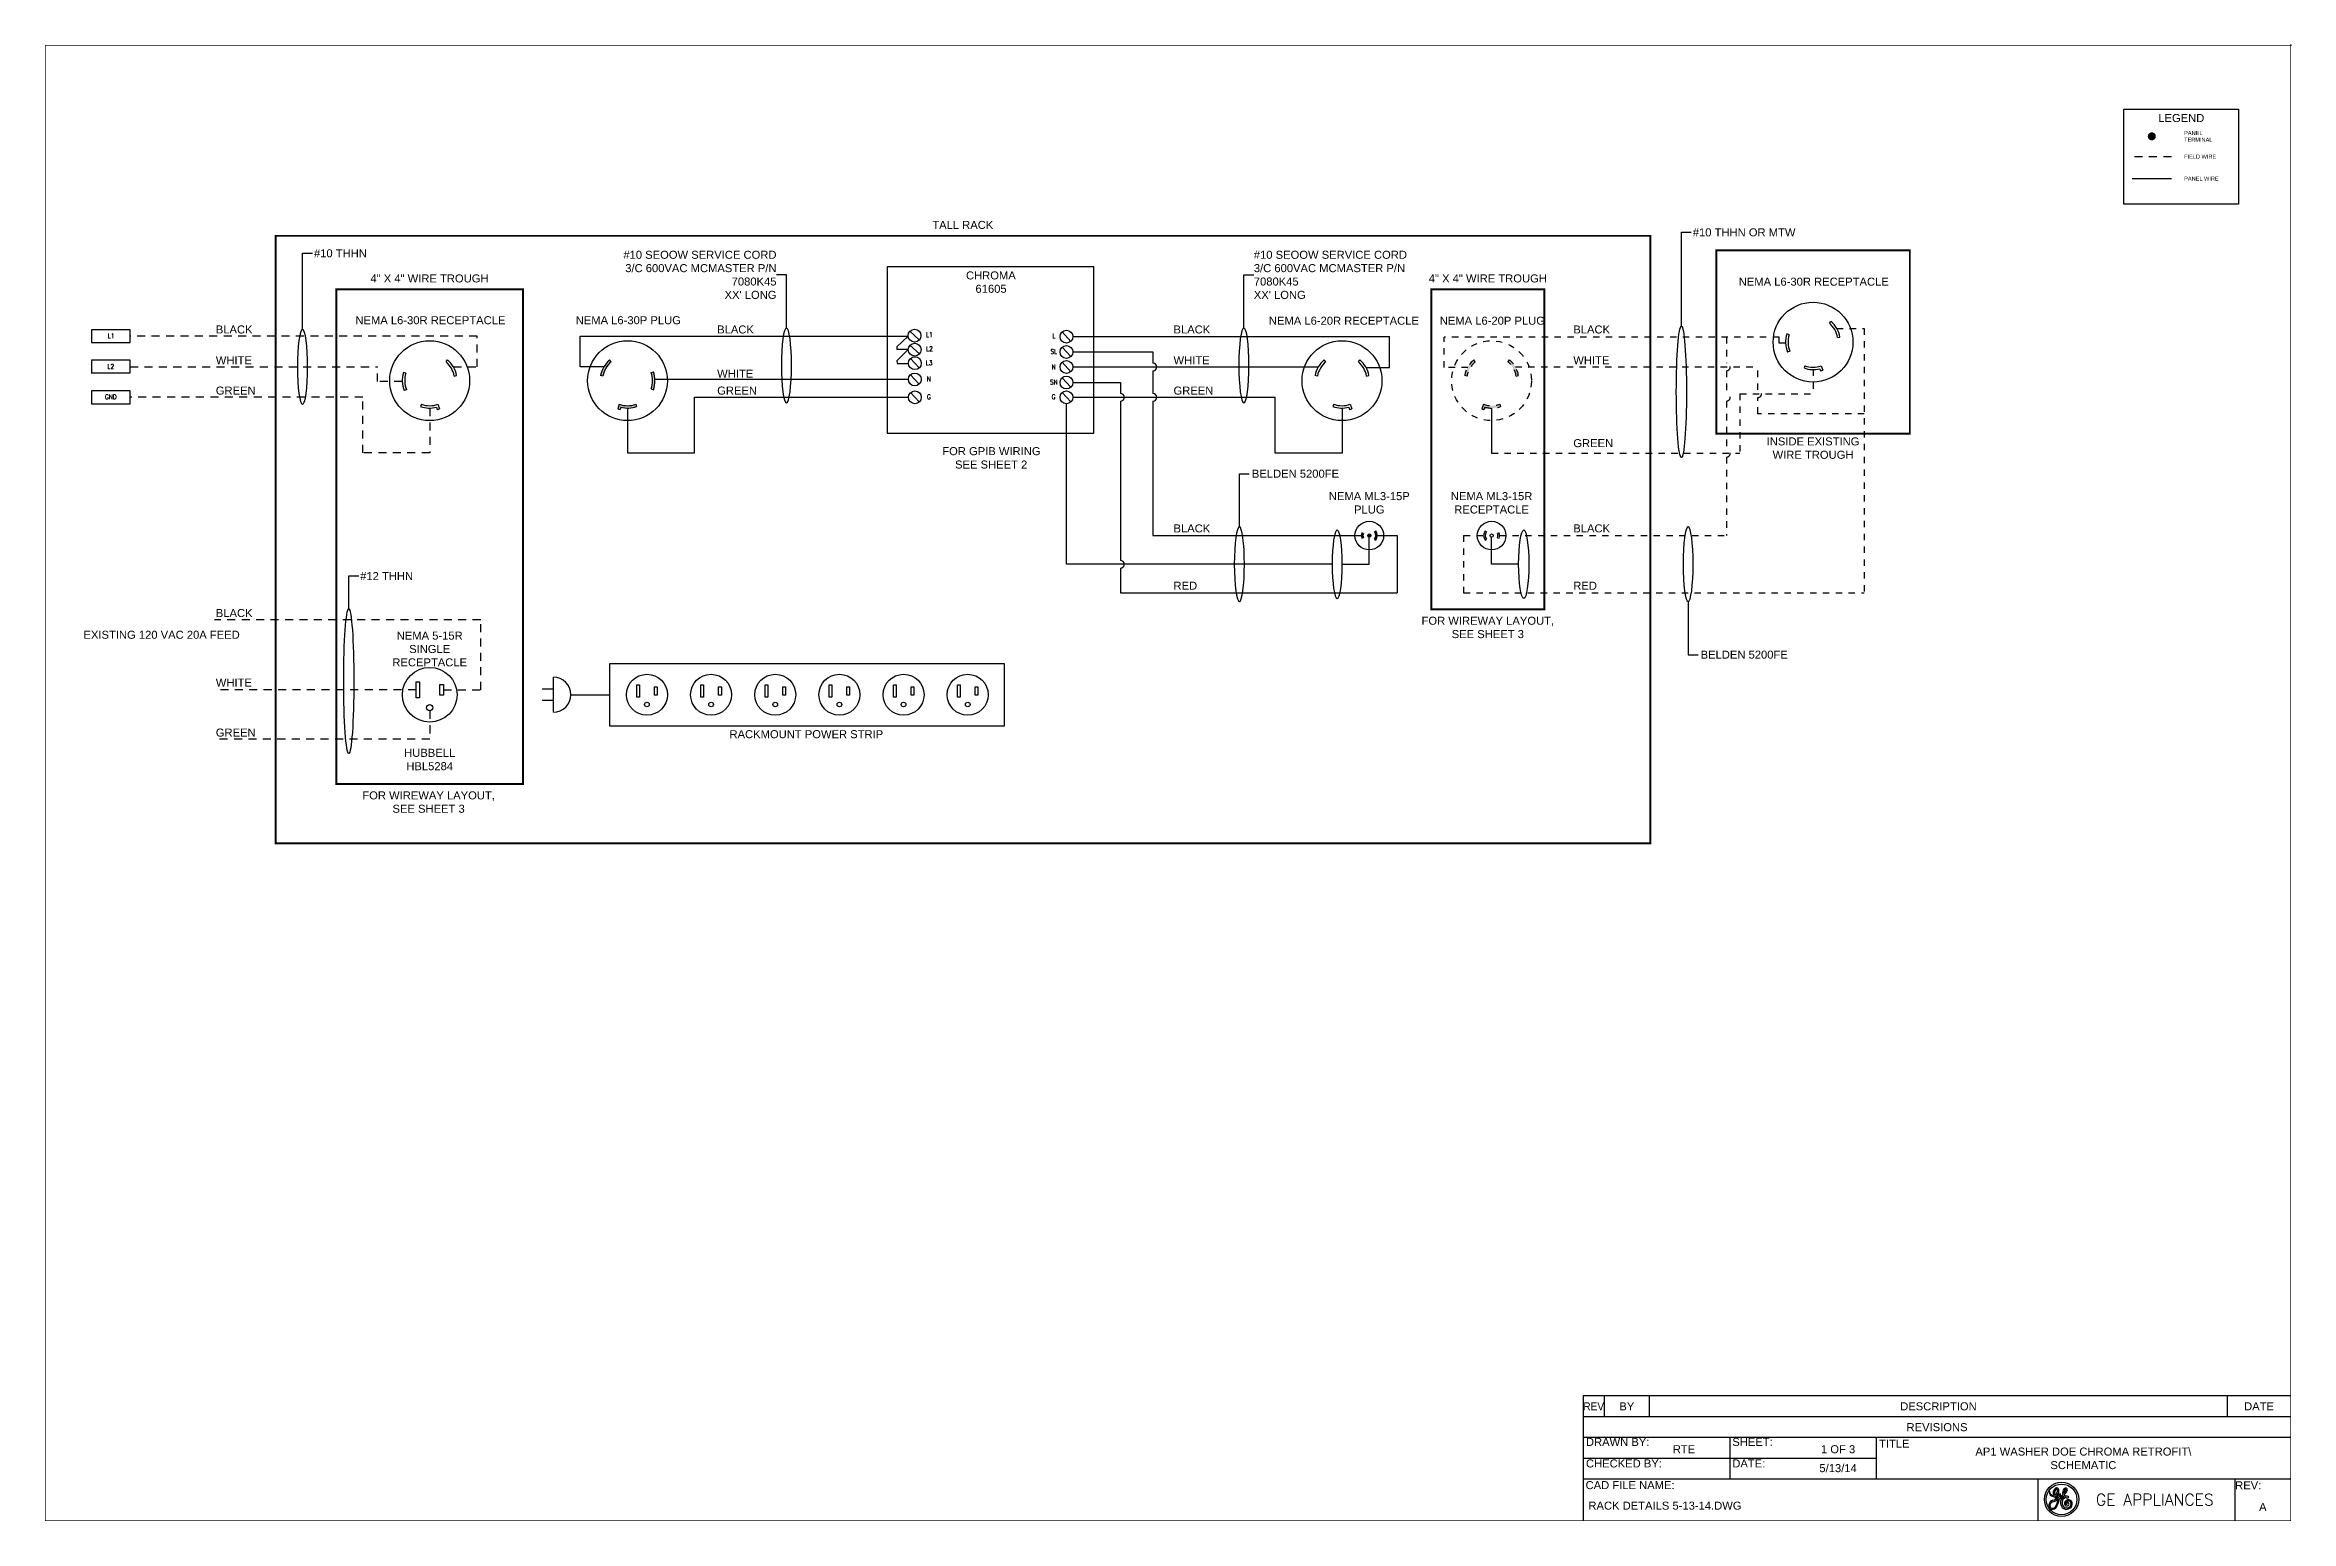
# Model space of a CAD drawing. Header units: inches. Extents: x 217 to 417, y 0 to 81.
# Drawn here: x 216.86 to 251.87, y -0.01 to 23 of the extents above; entities that cross this region are included whole.
import ezdxf
from ezdxf.enums import TextEntityAlignment as Align

# ---------------------------------------------------------------- set-up
doc = ezdxf.new("R2010")
doc.units = ezdxf.units.IN
doc.header["$LTSCALE"] = 0.1
doc.header["$PDSIZE"] = -1
doc.linetypes.add('HIDDEN', pattern=[0.375, 0.25, -0.125])
doc.linetypes.add('PHANTOM', pattern=[63.5, 31.75, -6.35, 6.35, -6.35, 6.35, -6.35])
for name, color, linetype in [('BORDER', 3, 'Continuous'), ('BORDER @ 1', 3, 'Continuous'), ('DIM', 1, 'Continuous'), ('ELECTRICAL DEVICES', 140, 'Continuous'), ('GROUND WIRE', 3, 'Continuous'), ('HOT WIRE', 255, 'Continuous'), ('NEUTRAL WIRE', 8, 'Continuous'), ('PANEL WIRE', 5, 'Continuous'), ('TXT', 4, 'Continuous'), ('TXT @ 1', 4, 'Continuous')]:
    doc.layers.add(name, color=color, linetype=linetype)
doc.styles.add('ARIAL', font='arial.ttf')
doc.styles.add('COMPLEX', font='COMPLEX')
doc.styles.add('Notes', font='arial.ttf', dxfattribs={"height": 0.125})
doc.styles.add('ROMANS', font='romans', dxfattribs={"height": 0.125})
doc.styles.add('SIMPLEX', font='SIMPLEX')
doc.styles.get("Standard").update_dxf_attribs({"font": 'arial.ttf'})

msp = doc.modelspace()

# ---------------------------------------------------------------- texts
at = {"layer": 'ELECTRICAL DEVICES', "width": 0.75}
for s, style, p in [('L1', 'SIMPLEX', (230.6449, 18.4878)), ('L2', 'SIMPLEX', (230.6466, 18.2689)), ('SL', 'SIMPLEX', (232.584, 18.2251)), ('L', 'SIMPLEX', (232.584, 18.4712)), ('L3', 'SIMPLEX', (230.6399, 18.0501)), ('N', 'ROMANS', (232.5806, 17.985)), ('N', 'ROMANS', (230.6348, 17.7981)), ('G', 'ROMANS', (230.6364, 17.5202)), ('SN', 'SIMPLEX', (232.584, 17.7488)), ('G', 'ROMANS', (232.5805, 17.5202))]:
    msp.add_text(s, height=0.075, dxfattribs=dict(at, style=style)).set_placement(p, align=Align.MIDDLE_CENTER)
at = {"layer": 'ELECTRICAL DEVICES', "char_height": 0.125, "attachment_point": 1}
for s, insert in [('{\\W8.432;   }CHROMA\\P{\\W9.4476;   }61605', (229.9875, 19.4747)), ('{\\W8.73106; }RACKMOUNT POWER STRIP', (227.1047, 12.3234))]:
    msp.add_mtext_dynamic_manual_height_columns(s, width=3.222199, gutter_width=12.5, heights=[0], dxfattribs=dict(at, insert=insert))
at = {"layer": 'TXT'}
for s, p in [('#10 THHN OR MTW', (242.5431, 20.0208)), ('#10 THHN', (221.0514, 19.6945)), ('BLACK', (219.5217, 18.507)), ('BLACK', (227.3366, 18.507)), ('BLACK', (234.4493, 18.507)), ('BLACK', (240.6806, 18.507)), ('WHITE', (219.5217, 18.0269)), ('WHITE', (227.3366, 17.8177)), ('WHITE', (234.4493, 18.0269)), ('WHITE', (240.6806, 18.0269)), ('GREEN', (219.5217, 17.5543)), ('GREEN', (227.3366, 17.5543)), ('GREEN', (234.4493, 17.5543)), ('GREEN', (240.6806, 16.7349)), ('BLACK', (234.4493, 15.4065)), ('BLACK', (240.6806, 15.4065)), ('#12 THHN', (221.7719, 14.6627)), ('RED', (234.4493, 14.5129)), ('RED', (240.6806, 14.5129)), ('BLACK', (219.5217, 14.0868)), ('WHITE', (219.5217, 13.0025)), ('GREEN', (219.5217, 12.2232))]:
    msp.add_text(s, height=0.125, dxfattribs=at).set_placement(p)
at = {"layer": 'TXT', "width": 0.75}
for s, style, p in [('L1', 'SIMPLEX', (217.8882, 18.4712)), ('L2', 'ROMANS', (217.8848, 17.9927)), ('GND', 'ROMANS', (217.8847, 17.5202))]:
    msp.add_text(s, height=0.075, dxfattribs=dict(at, style=style)).set_placement(p, align=Align.MIDDLE_CENTER)
at = {"layer": 'TXT', "style": 'ARIAL'}
for s, insert, char_height, attachment_point in [('LEGEND', (250.1572, 21.8643), 0.125, 5), ('PANEL\\PTERMINAL', (250.2014, 21.5797), 0.0625, 4), ('FIELD WIRE', (250.2014, 21.264), 0.0625, 4), ('PANEL WIRE', (250.2014, 20.9212), 0.0625, 4)]:
    msp.add_mtext_dynamic_manual_height_columns(s, width=1.760702, gutter_width=0.625, heights=[0], dxfattribs=dict(at, insert=insert, char_height=char_height, attachment_point=attachment_point))
at = {"layer": 'TXT', "char_height": 0.125}
for s, width, gutter_width, heights, insert, attachment_point in [('TALL RACK', 2.488426, 12.5, [0.1293], (231.1649, 20.198), 5), ("#10 SEOOW SERVICE CORD 3/C 600VAC MCMASTER P/N 7080K45\\PXX' LONG", 2.562971, 0.625, [0], (228.2611, 19.4204), 6), ("#10 SEOOW SERVICE CORD 3/C 600VAC MCMASTER P/N 7080K45\\PXX' LONG", 2.562971, 0.625, [0], (235.701, 19.4204), 4), ('4" X 4" WIRE TROUGH', 2.488426, 12.5, [0.1293], (222.8525, 19.3645), 5), ('4" X 4" WIRE TROUGH', 2.488426, 12.5, [0.1293], (239.3484, 19.3645), 5), ('{\\W1.77615; }NEMA L6-30R RECEPTACLE', 2.488426, 12.5, [0], (243.1732, 19.3772), 1), ('{\\W1.77615; }NEMA L6-30R RECEPTACLE', 2.488426, 12.5, [0], (221.6114, 18.7763), 1), ('{\\W8.99144; }NEMA L6-30P PLUG', 2.488426, 12.5, [0], (224.6952, 18.7763), 1), ('{\\W1.77615; }NEMA L6-20R RECEPTACLE', 2.488426, 12.5, [0.1293], (235.8498, 18.7686), 1), ('{\\W8.99144; }NEMA L6-20P PLUG', 2.488426, 12.5, [0], (238.1632, 18.7686), 1), ('INSIDE EXISTING \\PWIRE TROUGH', 2.488426, 12.5, [0.651], (244.4174, 16.7196), 5), ('{\\W5.0542;  }FOR GPIB WIRING\\P{\\W7.1095;  }SEE SHEET 2', 2.488426, 12.5, [0], (230.3544, 16.7352), 1), ('BELDEN 5200FE', 2.562971, 0.625, [0], (235.6704, 16.3205), 4), ('NEMA ML3-15P PLUG', 1.63381, 12.5, [0], (237.5012, 15.8665), 5), ('NEMA ML3-15R RECEPTACLE', 1.740988, 12.5, [0], (239.4074, 15.8665), 5), ('FOR WIREWAY LAYOUT, \\PSEE SHEET 3', 2.261793, 12.5, [0], (239.3484, 13.9243), 5), ('NEMA 5-15R\\P SINGLE  RECEPTACLE', 1.740988, 12.5, [0], (222.8556, 13.5878), 5), ('BELDEN 5200FE', 2.562971, 0.625, [0], (242.6652, 13.4999), 4), ('HUBBELL\\PHBL5284', 1.740988, 12.5, [0], (222.8556, 11.8653), 5), ('FOR WIREWAY LAYOUT, \\PSEE SHEET 3', 2.261793, 12.5, [0], (222.8387, 11.2019), 5)]:
    msp.add_mtext_dynamic_manual_height_columns(s, width=width, gutter_width=gutter_width, heights=heights, dxfattribs=dict(at, insert=insert, attachment_point=attachment_point))
at = {"layer": 'TXT', "insert": (217.4593, 13.8734), "char_height": 0.125, "width": 2.615296, "attachment_point": 1}
msp.add_mtext('EXISTING 120 VAC 20A FEED', dxfattribs=at)

# ---------------------------------------------------------------- blocks, each defined once
blk = doc.blocks.new('GE_Logo')
at = {"layer": 'BORDER', "linetype": 'Continuous'}
for p, q in [((-0.017, 0.078), (-0.017, 0.078)), ((-0.005, 0.023), (-0.005, 0.023)), ((0.045, 0.051), (0.045, 0.053)), ((0.045, 0.045), (0.045, 0.045)), ((0.07, 0.095), (0.07, 0.095)), ((0.072, 0.047), (0.072, 0.047)), ((0.075, 0.088), (0.076, 0.09)), ((0.095, 0.041), (0.095, 0.041)), ((0.018, -0.014), (0.018, -0.013)), ((0.026, -0.013), (0.028, -0.009))]:
    blk.add_line(p, q, dxfattribs=at)
for radius in [0.103, 0.0925]:
    blk.add_circle((0.055, 0.031), radius, dxfattribs=at)
for centre, radius, start, end in [((0.017, -0.008), 0.0384, 126.4152, 182.3457), ((-0.018, 0.078), 0.00167, 54.2025, 153.9175), ((0.01, 0.077), 0.0296, 175.8986, 258.1278), ((-0.018, 0.079), 0.00185, 161.4208, 173.7745), ((-0.018, 0.078), 0.00185, 359.104, 46.9518), ((-0.018, 0.078), 0.00185, 46.9831, 47.033), ((-0.018, 0.078), 0.00185, 47.1878, 47.1884), ((-0.002, 0.078), 0.0148, 180.1798, 203.6073), ((0.009, 0.08), 0.0259, 197.4375, 264.0005), ((0.005, -0.007), 0.0198, 155.2385, 210.7757), ((0.013, -0.007), 0.0277, 114.1868, 162.7157), ((0.011, -0.006), 0.0333, 105.0609, 119.8387), ((-0.077, 0.29), 0.284, 286.2392, 289.0368), ((-0.029, 0.153), 0.131, 284.142, 300.0403), ((0.041, 0.068), 0.037, 125.3229, 201.2541), ((0.006, 0.081), 0.0333, 267.4189, 277.3722), ((0.006, 0.081), 0.0333, 266.3006, 267.0263), ((0.006, 0.077), 0.0296, 266.1587, 266.2131), ((0.041, 0.068), 0.037, 212.3618, 223.8297), ((0.043, 0.067), 0.0315, 130.1066, 201.0408), ((0.001, 0.083), 0.0296, 294.1355, 12.6644), ((0.019, 0.048), 0.0074, 231.6407, 232.6664), ((0.022, 0.05), 0.0111, 229.7166, 282.5284), ((-0.003, 0.091), 0.0715, 284.7496, 303.0519), ((0.006, 0.081), 0.0333, 288.9288, 25.3672), ((0.006, 0.081), 0.0333, 288.9134, 288.9164), ((0.022, 0.051), 0.00555, 201.2966, 293.5599), ((-0.088, 0.054), 0.126, 327.5933, 349.4998), ((0.026, 0.085), 0.0148, 61.1952, 116.0543), ((0.025, 0.088), 0.0111, 120.4413, 121.1637), ((0.026, 0.087), 0.00555, 31.1144, 121.8942), ((0.009, 0.088), 0.0444, 290.0784, 295.3092), ((0.002, 0.095), 0.0592, 291.736, 306.2578), ((0.02, 0.069), 0.0222, 290.7068, 318.3232), ((-0.088, 0.057), 0.133, 330.2544, 350.7619), ((0.026, 0.089), 0.0111, 33.4012, 50.6769), ((0.051, 0.051), 0.0148, 110.7974, 168.6988), ((-0.007, 0.05), 0.0444, 346.8295, 356.057), ((-0.003, 0.091), 0.0715, 303.2358, 303.2439), ((-0.035, 0.156), 0.144, 303.069, 314.1387), ((0.046, 0.059), 0.00555, 91.1634, 99.1221), ((0.035, 0.064), 0.0148, 314.1921, 348.4615), ((-0.029, 0.153), 0.131, 304.621, 314.7998), ((-0.088, 0.057), 0.133, 355.0688, 357.5733), ((-0.088, 0.057), 0.133, 355.0516944634672, 355.0517472074151), ((0.046, 0.061), 0.0037, 5.0426, 83.4158), ((0.044, 0.061), 0.00555, 356.3808, 359.6419), ((0.089, 0.011), 0.0407, 116.0484, 258.2768), ((0.091, 0.011), 0.0333, 108.007, 237.0381), ((0.106, 0.069), 0.0444, 142.8794, 191.8193), ((0.019, 0.1), 0.0666, 314.7382, 315.8124), ((0.1, 0.076), 0.0407, 213.3633, 225.0117), ((0.101, 0.07), 0.0315, 144.8342, 184.97), ((0.032, 0.108), 0.0555, 312.958, 333.1931), ((0.079, 0.089), 0.0109, 348.8459, 142.6698), ((0.08, 0.09), 0.0111, 151.3852, 152.1303), ((0.028, 0.11), 0.0666, 310.8187, 334.7484), ((0.096, 0.076), 0.0296, 213.612, 239.7574), ((0.091, 0.007), 0.0185, 141.4117, 231.4184), ((0.079, 0.088), 0.0037, 69.0155, 139.3089), ((0.079, 0.088), 0.0037, 153.3316, 153.4021), ((0.097, 0.005), 0.0241, 43.0345, 148.1299), ((0.078, 0.088), 0.0037, 54.3726, 60.5273), ((0.091, 0.008), 0.0111, 144.2469, 228.9573), ((0.077, 0.087), 0.00555, 38.9364, 47.8233), ((0.075, 0.087), 0.0074, 327.7967, 28.5928), ((0.077, 0.087), 0.00555, 36.4082, 36.5638), ((0.085, 0.017), 0.0333, 73.1422, 96.4863), ((0.098, 0.083), 0.0444, 246.9175, 254.6902), ((0.096, 0.003), 0.0185, 56.3505, 139.1581), ((0.084, 0.006), 0.00555, 264.2476, 349.8059), ((0.089, 0.062), 0.0222, 263.6714, 265.1954), ((0.093, 0.006), 0.0074, 85.2231, 164.2466), ((0.086, 0.004), 0.0037, 5.7607, 96.9197), ((0.088, 0.062), 0.0222, 266.4066, 287.1828), ((0.068, 0.09), 0.0222, 339.106, 351.9371), ((0.071, 0.089), 0.0185, 336.9398, 337.8204), ((0.089, 0.003), 0.0111, 333.5132, 68.3887), ((0.094, 0.045), 0.00401, 282.7253, 84), ((0.09, 0.003), 0.0222, 319.626, 43.6888), ((0.084, 0.004), 0.0352, 324.0508, 26.3225), ((-0.003, -0.011), 0.0185, 176.7855, 265.6989), ((0, -0.006), 0.0167, 221.2499, 235.3206), ((0, 0), 0.0222, 245.2071, 297.1841), ((-0.003, 0.004), 0.0333, 267.8739, 328.4069), ((0.001, 0), 0.0222, 295.4989, 321.1148), ((0.001, 0), 0.0222, 322.8841, 323.0517), ((0.086, 0.009), 0.0296, 243.4439, 315.6294), ((0.087, 0.006), 0.0148, 241.0922, 327.2639), ((0.083, 0.014), 0.0426, 266.2008, 314.2321)]:
    blk.add_arc(centre, radius, start, end, dxfattribs=at)
at = {"layer": 'BORDER'}
blk.add_arc((0.078, 0.008), 0.037, 274.4657, 274.8052, dxfattribs=at)
at = {"layer": 'BORDER', "linetype": 'Continuous'}
blk.add_point((0.036, 0.032), dxfattribs=at)
blk = doc.blocks.new('D-BORDER')
at = {"layer": 'BORDER'}
for p, q in [((35, 1.946), (23.974, 1.946)), ((23.974, 1.946), (23.974, 1.297)), ((24.298, 1.946), (24.298, 1.621)), ((25.006, 1.621), (25.006, 1.946)), ((34.012, 1.621), (34.012, 1.946)), ((35, 1.621), (23.974, 1.621)), ((35, 1.297), (23.974, 1.297)), ((23.974, 1.297), (23.974, 0)), ((26.255, 1.297), (26.255, 0.649)), ((28.536, 1.297), (28.536, 0.649)), ((28.536, 0.973), (23.974, 0.973)), ((35, 0.649), (23.974, 0.649)), ((31.06, 0.649), (31.06, 0)), ((34.129, 0.649), (34.129, 0))]:
    blk.add_line(p, q, dxfattribs=at)
at = {"layer": 'BORDER', "const_width": 0.01}
blk.add_lwpolyline([(35, 0), (35, 23), (0, 23), (0, 0), (35, 0)], dxfattribs=at)
at = {"layer": 'BORDER'}
blk.add_point((35, 23), dxfattribs=at)
at = {"layer": 'BORDER', "xscale": 2.594348237463571, "yscale": 2.594348237463571, "zscale": 2.594348237463571}
blk.add_blockref('GE_Logo', (31.285, 0.252), dxfattribs=at)
at = {"layer": 'BORDER', "style": 'COMPLEX'}
blk.add_text('GE APPLIANCES', height=0.17781, dxfattribs=at).set_placement((32.881, 0.329), align=Align.MIDDLE)
at = {"layer": 'BORDER @ 1', "style": 'Notes', "width": 0.9}
blk.add_text('REV', height=0.125, dxfattribs=at).set_placement((24.136, 1.784), align=Align.MIDDLE_CENTER)
at = {"layer": 'BORDER @ 1', "style": 'Notes'}
for s, p in [('BY', (24.652, 1.784)), ('DESCRIPTION', (29.509, 1.784)), ('DATE', (34.506, 1.784)), ('REVISIONS', (29.487, 1.459))]:
    blk.add_text(s, height=0.125, dxfattribs=at).set_placement(p, align=Align.MIDDLE_CENTER)
for s, p in [('DRAWN BY:', (24.015, 1.166)), ('SHEET:', (26.296, 1.166)), ('CHECKED BY:', (24.015, 0.831)), ('DATE:', (26.296, 0.831)), ('CAD FILE NAME:', (24.009, 0.493))]:
    blk.add_text(s, height=0.125, dxfattribs=at).set_placement(p)
for s, p in [('TITLE', (28.82, 1.139)), ('REV:', (34.337, 0.49))]:
    blk.add_text(s, height=0.125, dxfattribs=at).set_placement(p, align=Align.CENTER)
at = {"layer": 'TXT', "style": 'Notes'}
for tag, height, p in [('DRAWN_BY', 0.125, (25.543, 1.115)), ('SHEET', 0.125, (27.944, 1.115)), ('CHECKED_BY', 0.125, (25.543, 0.82)), ('DATE', 0.125, (27.944, 0.82)), ('DWG_TITLE', 0.125, (31.768, 0.973)), ('REV', 0.25, (34.564, 0.215))]:
    blk.add_attdef(tag, text='', height=height, dxfattribs=at).set_placement(p, align=Align.MIDDLE_CENTER)
blk.add_attdef('FILENAME', (24.053, 0.173), '', height=0.125, dxfattribs=at)
blk = doc.blocks.new('*U21')
at = {"layer": 'BORDER'}
ref = blk.add_blockref('D-BORDER', (216.863, 0), dxfattribs=at)
ref.add_attrib('DRAWN_BY', 'RTE', dxfattribs={"layer": 'TXT @ 1', "height": 0.125, "style": 'Notes'}).set_placement((242.406, 1.115), align=Align.MIDDLE_CENTER)
ref.add_attrib('FILENAME', 'RACK DETAILS 5-13-14.DWG', (240.916, 0.173), dxfattribs={"layer": 'TXT @ 1', "height": 0.125, "style": 'Notes'})
ref.add_attrib('SHEET', '1 OF 3', dxfattribs={"layer": 'TXT @ 1', "height": 0.125, "style": 'Notes'}).set_placement((244.808, 1.115), align=Align.MIDDLE_CENTER)
ref.add_attrib('DATE', '5/13/14', dxfattribs={"layer": 'TXT @ 1', "height": 0.125, "style": 'Notes'}).set_placement((244.808, 0.82), align=Align.MIDDLE_CENTER)
ref.add_attrib('DWG_TITLE_001', 'AP1 WASHER DOE CHROMA RETROFIT\\', (246.948, 1.016), dxfattribs={"layer": 'TXT @ 1', "height": 0.125, "style": 'Notes'})
ref.add_attrib('REV', 'A', dxfattribs={"layer": 'TXT @ 1', "height": 0.125, "style": 'Notes'}).set_placement((251.428, 0.215), align=Align.MIDDLE_CENTER)
ref.add_attrib('DWG_TITLE_002', 'SCHEMATIC', (248.117, 0.805), dxfattribs={"layer": 'TXT @ 1', "height": 0.125, "style": 'Notes'})

# ---------------------------------------------------------------- hatches: boundary and pattern name
at = {"layer": 'ELECTRICAL DEVICES'}
h = msp.add_hatch(color=256, dxfattribs=at)
edge = h.paths.add_edge_path()
edge.add_line((225.6848, 18.0668), (225.6605, 18.0951))
edge.add_arc((225.9394, 17.7714), 0.4273, 130.7534, 169.2466)
edge.add_line((225.5196, 17.8511), (225.5563, 17.8442))
edge.add_arc((225.9394, 17.7714), 0.39, 130.7534, 169.2466, ccw=False)
edge = h.paths.add_edge_path()
edge.add_line((226.3071, 17.6417), (226.3423, 17.6293))
edge.add_arc((225.9394, 17.7714), 0.4273, 340.57485, 379.06805)
edge.add_line((226.3432, 17.911), (226.3079, 17.8988))
edge.add_arc((225.9394, 17.7714), 0.39, -19.42515, 19.06805, ccw=False)
edge = h.paths.add_edge_path()
edge.add_line((226.0802, 17.368), (226.0679, 17.4033))
edge.add_arc((225.9394, 17.7714), 0.39, 250.7534, 289.2466, ccw=False)
edge.add_line((225.8108, 17.4033), (225.7862, 17.3328))
edge.add_arc((225.9394, 17.7714), 0.4646, 250.7534, 255.35895)
edge.add_line((225.8219, 17.3219), (225.8343, 17.3573))
edge.add_arc((225.9394, 17.7714), 0.4273, 255.76203, 289.2466)
at = {"layer": 'ELECTRICAL DEVICES', "linetype": 'HIDDEN', "ltscale": 3}
h = msp.add_hatch(color=256, dxfattribs=at)
h.paths.add_polyline_path([(238.9876, 17.8511), (239.0243, 17.8442, -0.1695557), (239.1528, 18.0668), (239.1285, 18.0951, 0.1695557)])
h.paths.add_polyline_path([(239.7905, 17.8442), (239.8271, 17.8511, 0.1695557), (239.6863, 18.0951), (239.6619, 18.0668, -0.1695557)])
h.paths.add_polyline_path([(239.5482, 17.368), (239.5359, 17.4033, -0.1695557), (239.2788, 17.4033), (239.2542, 17.3328, 0.0200982), (239.29, 17.3219), (239.3023, 17.3573, 0.1471526)])
at = {"layer": 'ELECTRICAL DEVICES'}
h = msp.add_hatch(color=256, dxfattribs=at)
h.paths.add_polyline_path([(237.3846, 15.3994), (237.4079, 15.3909, 0.176327), (237.4079, 15.323), (237.3846, 15.3146, -0.176327)])
h.paths.add_polyline_path([(237.4763, 15.357, -1), (237.526, 15.357, -1)])
h.paths.add_polyline_path([(237.5824, 15.4139), (237.6027, 15.4281, -0.3152988), (237.6027, 15.2858), (237.5824, 15.3001, 0.3152988)])

# ---------------------------------------------------------------- linework, layer by layer
at = {"linetype": 'HIDDEN', "ltscale": 5}
msp.add_line((250.0028, 21.2607), (249.3929, 21.2607), dxfattribs=at)
at = {"layer": 'BORDER'}
msp.add_lwpolyline([(249.263, 22.0027), (251.049, 22.0027), (251.049, 20.5229), (249.263, 20.5229)], close=True, dxfattribs=at)
at = {"layer": 'ELECTRICAL DEVICES'}
for p, q in [((244.672, 18.6678), (244.6963, 18.6961)), ((230.3396, 18.542), (230.4865, 18.4063)), ((230.3414, 18.3232), (230.4883, 18.1875)), ((232.7128, 18.531), (232.8485, 18.3841)), ((232.7128, 18.2926), (232.8485, 18.1457)), ((244.0449, 18.4878), (244.0093, 18.4989)), ((244.054, 18.2309), (244.0193, 18.2174)), ((244.8005, 18.4452), (244.8371, 18.4521)), ((222.4831, 17.8868), (222.4475, 17.8979)), ((223.1102, 18.0668), (223.1345, 18.0951)), ((225.6848, 18.0668), (225.6605, 18.0951)), ((226.3079, 17.8988), (226.3432, 17.911)), ((230.3487, 17.8639), (230.4844, 17.717)), ((230.3504, 18.1176), (230.4862, 17.9707)), ((232.7128, 18.0585), (232.8485, 17.9116)), ((236.8209, 18.0668), (236.7966, 18.0951)), ((237.3301, 18.0668), (237.3544, 18.0951)), ((244.2888, 18.0042), (244.2766, 17.969)), ((244.5225, 17.9583), (244.5348, 17.9229)), ((244.5459, 18.0042), (244.5705, 17.9338)), ((222.4922, 17.6299), (222.4575, 17.6164)), ((223.2387, 17.8442), (223.2754, 17.8511)), ((225.5563, 17.8442), (225.5196, 17.8511)), ((226.3071, 17.6417), (226.3423, 17.6293)), ((230.3506, 17.586), (230.4863, 17.4391)), ((232.7128, 17.8163), (232.8485, 17.6694)), ((232.7128, 17.586), (232.8485, 17.4391)), ((236.6924, 17.8442), (236.6557, 17.8511)), ((237.4586, 17.8442), (237.4952, 17.8511)), ((222.7271, 17.4033), (222.7148, 17.368)), ((222.9607, 17.3573), (222.973, 17.3219)), ((222.9841, 17.4033), (223.0087, 17.3328)), ((225.8108, 17.4033), (225.7862, 17.3328)), ((225.8343, 17.3573), (225.8219, 17.3219)), ((226.0679, 17.4033), (226.0802, 17.368)), ((236.9469, 17.4033), (236.9347, 17.368)), ((237.1806, 17.3573), (237.1929, 17.3219)), ((237.204, 17.4033), (237.2286, 17.3328)), ((237.6027, 15.4281), (237.5824, 15.4139)), ((239.3261, 15.4139), (239.3058, 15.4281)), ((237.4079, 15.3909), (237.3846, 15.3994)), ((237.3846, 15.3146), (237.4079, 15.323)), ((237.5824, 15.3001), (237.6027, 15.2858)), ((239.3058, 15.2858), (239.3261, 15.3001)), ((239.5239, 15.3994), (239.5006, 15.3909)), ((239.5006, 15.323), (239.5239, 15.3146)), ((231.8148, 13.3585), (225.6585, 13.3585)), ((225.6585, 13.3585), (225.6585, 12.3931)), ((231.8148, 12.3931), (231.8148, 13.3585)), ((222.6428, 12.827), (222.6428, 13.0795)), ((222.6428, 13.0795), (222.6989, 13.0795)), ((222.6989, 13.0795), (222.6989, 12.827)), ((223.0123, 12.8691), (223.0123, 13.0374)), ((223.0123, 13.0374), (223.0684, 13.0374)), ((223.0684, 13.0374), (223.0684, 12.8691)), ((224.7833, 12.9652), (224.6094, 12.9652)), ((224.7833, 12.6033), (224.7833, 13.1482)), ((226.0823, 12.8392), (226.0823, 13.0286)), ((226.0823, 13.0286), (226.1244, 13.0286)), ((226.1244, 13.0286), (226.1244, 12.8392)), ((226.3595, 12.8708), (226.3595, 12.997)), ((226.3595, 12.997), (226.4015, 12.997)), ((226.4015, 12.997), (226.4015, 12.8708)), ((227.0823, 12.8392), (227.0823, 13.0286)), ((227.0823, 13.0286), (227.1244, 13.0286)), ((227.1244, 13.0286), (227.1244, 12.8392)), ((227.3595, 12.8708), (227.3595, 12.997)), ((227.3595, 12.997), (227.4015, 12.997)), ((227.4015, 12.997), (227.4015, 12.8708)), ((228.0823, 12.8392), (228.0823, 13.0286)), ((228.0823, 13.0286), (228.1244, 13.0286)), ((228.1244, 13.0286), (228.1244, 12.8392)), ((228.3595, 12.8708), (228.3595, 12.997)), ((228.3595, 12.997), (228.4015, 12.997)), ((228.4015, 12.997), (228.4015, 12.8708)), ((229.0823, 12.8392), (229.0823, 13.0286)), ((229.0823, 13.0286), (229.1244, 13.0286)), ((229.1244, 13.0286), (229.1244, 12.8392)), ((229.3595, 12.8708), (229.3595, 12.997)), ((229.3595, 12.997), (229.4015, 12.997)), ((229.4015, 12.997), (229.4015, 12.8708)), ((230.0823, 12.8392), (230.0823, 13.0286)), ((230.0823, 13.0286), (230.1244, 13.0286)), ((230.1244, 13.0286), (230.1244, 12.8392)), ((230.3595, 12.8708), (230.3595, 12.997)), ((230.3595, 12.997), (230.4015, 12.997)), ((230.4015, 12.997), (230.4015, 12.8708)), ((231.0823, 12.8392), (231.0823, 13.0286)), ((231.0823, 13.0286), (231.1244, 13.0286)), ((231.1244, 13.0286), (231.1244, 12.8392)), ((231.3595, 12.8708), (231.3595, 12.997)), ((231.3595, 12.997), (231.4015, 12.997)), ((231.4015, 12.997), (231.4015, 12.8708)), ((222.6989, 12.827), (222.6428, 12.827)), ((223.0684, 12.8691), (223.0123, 12.8691)), ((224.7833, 12.7864), (224.6094, 12.7864)), ((225.0557, 12.8758), (225.6585, 12.8758)), ((226.1244, 12.8392), (226.0823, 12.8392)), ((226.4015, 12.8708), (226.3595, 12.8708)), ((227.1244, 12.8392), (227.0823, 12.8392)), ((227.4015, 12.8708), (227.3595, 12.8708)), ((228.1244, 12.8392), (228.0823, 12.8392)), ((228.4015, 12.8708), (228.3595, 12.8708)), ((229.1244, 12.8392), (229.0823, 12.8392)), ((229.4015, 12.8708), (229.3595, 12.8708)), ((230.1244, 12.8392), (230.0823, 12.8392)), ((230.4015, 12.8708), (230.3595, 12.8708)), ((231.1244, 12.8392), (231.0823, 12.8392)), ((231.4015, 12.8708), (231.3595, 12.8708)), ((225.6585, 12.3931), (231.8148, 12.3931))]:
    msp.add_line(p, q, dxfattribs=at)
at = {"layer": 'ELECTRICAL DEVICES', "linetype": 'HIDDEN', "ltscale": 3}
for p, q in [((239.1528, 18.0668), (239.1285, 18.0951)), ((239.6619, 18.0668), (239.6863, 18.0951)), ((239.0243, 17.8442), (238.9876, 17.8511)), ((239.7905, 17.8442), (239.8271, 17.8511)), ((239.2788, 17.4033), (239.2542, 17.3328)), ((239.3023, 17.3573), (239.29, 17.3219)), ((239.5359, 17.4033), (239.5482, 17.368))]:
    msp.add_line(p, q, dxfattribs=at)
at = {"layer": 'ELECTRICAL DEVICES'}
msp.add_lwpolyline([(229.9875, 16.9515), (233.2097, 16.9515), (233.2097, 19.5443), (229.9875, 19.5443)], close=True, dxfattribs=at)
for centre, radius in [((244.4174, 18.3724), 0.6221), ((230.4131, 18.4741), 0.1), ((232.7806, 18.4576), 0.1), ((222.8556, 17.7714), 0.6221), ((225.9394, 17.7714), 0.6221), ((230.4148, 18.2553), 0.1), ((232.7806, 18.2192), 0.1), ((237.0755, 17.7714), 0.6221), ((230.4165, 17.7905), 0.1), ((230.4183, 18.0442), 0.1), ((232.7806, 17.985), 0.1), ((230.4184, 17.5125), 0.1), ((232.7806, 17.7428), 0.1), ((232.7806, 17.5125), 0.1), ((237.5012, 15.357), 0.2232), ((239.4074, 15.357), 0.2232), ((237.5012, 15.357), 0.0248), ((239.4074, 15.357), 0.0248), ((222.8556, 12.8758), 0.4257), ((226.2419, 12.8758), 0.3193), ((227.2419, 12.8758), 0.3193), ((228.2419, 12.8758), 0.3193), ((229.2419, 12.8758), 0.3193), ((230.2419, 12.8758), 0.3193), ((231.2419, 12.8758), 0.3193), ((222.8556, 12.6727), 0.0486), ((226.2419, 12.7235), 0.0365), ((227.2419, 12.7235), 0.0365), ((228.2419, 12.7235), 0.0365), ((229.2419, 12.7235), 0.0365), ((230.2419, 12.7235), 0.0365), ((231.2419, 12.7235), 0.0365)]:
    msp.add_circle(centre, radius, dxfattribs=at)
at = {"layer": 'ELECTRICAL DEVICES', "linetype": 'HIDDEN', "ltscale": 3}
msp.add_circle((239.4074, 17.7714), 0.6221, dxfattribs=at)
at = {"layer": 'ELECTRICAL DEVICES'}
for centre, radius, start, end in [((244.4174, 18.3724), 0.39, 10.7534, 49.2466), ((244.4174, 18.3724), 0.4273, 10.7534, 49.2466), ((244.4174, 18.3724), 0.4273, 162.78321, 201.27641), ((244.4174, 18.3724), 0.39, 162.78321, 201.27641), ((222.8556, 17.7714), 0.4273, 162.78321, 201.27641), ((222.8556, 17.7714), 0.39, 162.78321, 201.27641), ((222.8556, 17.7714), 0.39, 10.7534, 49.2466), ((222.8556, 17.7714), 0.4273, 10.7534, 49.2466), ((225.9394, 17.7714), 0.4273, 130.7534, 169.2466), ((225.9394, 17.7714), 0.39, 130.7534, 169.2466), ((225.9394, 17.7714), 0.39, 340.57485, 19.06805), ((225.9394, 17.7714), 0.4273, 340.57485, 19.06805), ((237.0755, 17.7714), 0.4273, 130.7534, 169.2466), ((237.0755, 17.7714), 0.39, 130.7534, 169.2466), ((237.0755, 17.7714), 0.39, 10.7534, 49.2466), ((237.0755, 17.7714), 0.4273, 10.7534, 49.2466), ((244.4174, 18.3724), 0.4273, 250.7534, 284.23797), ((244.4174, 18.3724), 0.39, 250.7534, 289.2466), ((244.4174, 18.3724), 0.4646, 284.64105, 289.2466), ((222.8556, 17.7714), 0.4273, 250.7534, 284.23797), ((222.8556, 17.7714), 0.39, 250.7534, 289.2466), ((222.8556, 17.7714), 0.4646, 284.64105, 289.2466), ((225.9394, 17.7714), 0.4646, 250.7534, 255.35895), ((225.9394, 17.7714), 0.39, 250.7534, 289.2466), ((225.9394, 17.7714), 0.4273, 255.76203, 289.2466), ((237.0755, 17.7714), 0.4273, 250.7534, 284.23797), ((237.0755, 17.7714), 0.39, 250.7534, 289.2466), ((237.0755, 17.7714), 0.4646, 284.64105, 289.2466), ((237.5012, 15.357), 0.0992, 325, 35), ((237.5012, 15.357), 0.124, 325, 35), ((239.4074, 15.357), 0.124, 145, 215), ((239.4074, 15.357), 0.0992, 145, 215), ((237.5012, 15.357), 0.124, 160, 200), ((237.5012, 15.357), 0.0992, 160, 200), ((239.4074, 15.357), 0.0992, 340, 20), ((239.4074, 15.357), 0.124, 340, 20), ((224.7833, 12.8758), 0.2724, 270, 90)]:
    msp.add_arc(centre, radius, start, end, dxfattribs=at)
at = {"layer": 'ELECTRICAL DEVICES', "linetype": 'HIDDEN', "ltscale": 3}
for radius, start, end in [(0.4273, 130.7534, 169.2466), (0.39, 130.7534, 169.2466), (0.39, 10.7534, 49.2466), (0.4273, 10.7534, 49.2466), (0.4646, 250.7534, 255.35895), (0.39, 250.7534, 289.2466), (0.4273, 255.76203, 289.2466)]:
    msp.add_arc((239.4074, 17.7714), radius, start, end, dxfattribs=at)
at = {"layer": 'GROUND WIRE', "linetype": 'HIDDEN', "ltscale": 3}
for p, q in [((244.4174, 17.9451), (244.4174, 17.5681)), ((243.2788, 17.5681), (244.4174, 17.5681)), ((243.2788, 17.5681), (243.2788, 16.6395)), ((239.4074, 16.6395), (243.2788, 16.6395))]:
    msp.add_line(p, q, dxfattribs=at)
at = {"layer": 'GROUND WIRE', "linetype": 'HIDDEN', "ltscale": 5}
for p, q in [((221.8123, 17.5125), (218.1847, 17.5125)), ((221.8123, 16.6472), (221.8123, 17.5125)), ((222.8556, 17.3442), (222.8556, 16.6472)), ((222.8556, 16.6472), (221.8123, 16.6472)), ((222.8556, 12.6241), (222.8556, 12.1851)), ((222.8556, 12.1851), (219.5035, 12.1851))]:
    msp.add_line(p, q, dxfattribs=at)
at = {"layer": 'GROUND WIRE'}
for p, q in [((226.9827, 17.5125), (230.3184, 17.5125)), ((226.9827, 16.6472), (226.9827, 17.5125)), ((232.8806, 17.5125), (236.0322, 17.5125)), ((236.0322, 16.6395), (236.0322, 17.5125)), ((225.9394, 17.3442), (225.9394, 16.6472)), ((237.0755, 17.3442), (237.0755, 16.6395)), ((239.4074, 17.3442), (239.4074, 16.6395)), ((225.9394, 16.6472), (226.9827, 16.6472)), ((237.0755, 16.6395), (236.0322, 16.6395))]:
    msp.add_line(p, q, dxfattribs=at)
at = {"layer": 'HOT WIRE'}
for p, q in [((250.0028, 20.918), (249.3929, 20.918)), ((225.1993, 18.4652), (230.3131, 18.4652)), ((225.1993, 17.985), (225.1993, 18.4652)), ((230.3135, 18.4652), (230.1363, 18.2974)), ((230.1363, 18.2974), (230.138, 18.2553)), ((230.3148, 18.2553), (230.138, 18.2553)), ((230.3148, 18.2553), (230.138, 18.0786)), ((232.8806, 18.4576), (237.8155, 18.4576)), ((232.8806, 18.2192), (234.1282, 18.2192)), ((234.1282, 18.2192), (234.1282, 18.045)), ((237.8155, 17.9774), (237.8155, 18.4576)), ((225.5694, 17.985), (225.1993, 17.985)), ((230.138, 18.0786), (230.1398, 18.0414)), ((230.1398, 18.0414), (230.3183, 18.0414)), ((234.1282, 17.925), (234.1282, 17.5725)), ((237.4455, 17.9774), (237.8155, 17.9774)), ((234.1282, 17.4525), (234.1282, 15.357)), ((234.1282, 15.357), (237.3771, 15.357))]:
    msp.add_line(p, q, dxfattribs=at)
at = {"layer": 'HOT WIRE', "linetype": 'HIDDEN', "ltscale": 5}
for p, q in [((223.5956, 18.4652), (218.1848, 18.4652)), ((223.5956, 17.985), (223.5956, 18.4652)), ((223.2256, 17.985), (223.5956, 17.985)), ((223.6504, 14.045), (219.5035, 14.045)), ((223.6504, 12.9533), (223.6504, 14.045)), ((223.0684, 12.9533), (223.6504, 12.9533))]:
    msp.add_line(p, q, dxfattribs=at)
at = {"layer": 'HOT WIRE', "linetype": 'HIDDEN', "ltscale": 3}
for p, q in [((238.6673, 17.9774), (238.6673, 18.4499)), ((243.8888, 18.4499), (238.6673, 18.4499)), ((243.0662, 18.4499), (243.0662, 18.045)), ((243.8888, 18.3573), (243.8888, 18.4499)), ((243.9904, 18.3573), (243.8888, 18.3573)), ((239.0374, 17.9774), (238.6673, 17.9774)), ((243.0662, 17.925), (243.0662, 17.5725)), ((243.0662, 17.4525), (243.0662, 16.6995)), ((243.0662, 16.5795), (243.0662, 15.357)), ((239.5314, 15.357), (243.0662, 15.357))]:
    msp.add_line(p, q, dxfattribs=at)
at = {"layer": 'HOT WIRE'}
for centre in [(234.1282, 17.985), (234.1282, 17.5125)]:
    msp.add_arc(centre, 0.06, 270, 90, dxfattribs=at)
at = {"layer": 'HOT WIRE', "linetype": 'HIDDEN', "ltscale": 3}
for centre in [(243.0662, 17.985), (243.0662, 17.5125), (243.0662, 16.6395)]:
    msp.add_arc(centre, 0.06, 270, 90, dxfattribs=at)
at = {"layer": 'NEUTRAL WIRE', "linetype": 'HIDDEN', "ltscale": 3}
for p, q in [((244.7874, 18.586), (245.2162, 18.586)), ((245.2162, 18.586), (245.2162, 14.4634)), ((239.7774, 17.985), (243.5554, 17.985)), ((243.5554, 17.6281), (243.5554, 17.985)), ((243.5554, 17.2569), (243.5554, 17.5081)), ((245.2162, 17.2569), (243.5554, 17.2569)), ((238.9708, 15.357), (238.9708, 14.4634)), ((238.9708, 15.357), (239.2834, 15.357)), ((238.9708, 14.4634), (245.2162, 14.4634))]:
    msp.add_line(p, q, dxfattribs=at)
at = {"layer": 'NEUTRAL WIRE', "linetype": 'HIDDEN', "ltscale": 5}
for p, q in [((218.1848, 17.985), (222.042, 17.985)), ((222.042, 17.7563), (222.042, 17.985)), ((222.4286, 17.7563), (222.042, 17.7563)), ((222.6428, 12.9533), (219.5035, 12.9533))]:
    msp.add_line(p, q, dxfattribs=at)
at = {"layer": 'NEUTRAL WIRE'}
for p, q in [((232.8806, 17.985), (236.7055, 17.985)), ((230.3165, 17.7905), (226.3662, 17.7905)), ((232.8806, 17.7428), (233.6226, 17.7428)), ((233.6226, 17.7428), (233.6226, 17.5725)), ((233.6226, 17.4525), (233.6226, 14.9702)), ((237.6252, 15.357), (237.9377, 15.357)), ((237.9377, 15.357), (237.9377, 14.4634)), ((233.6226, 14.8502), (233.6226, 14.4634)), ((233.6226, 14.4634), (237.9377, 14.4634))]:
    msp.add_line(p, q, dxfattribs=at)
for centre in [(233.6226, 17.5125), (233.6226, 14.9102)]:
    msp.add_arc(centre, 0.06, 270, 90, dxfattribs=at)
at = {"layer": 'NEUTRAL WIRE', "linetype": 'HIDDEN', "ltscale": 3}
msp.add_arc((243.5554, 17.5681), 0.06, 270, 90, dxfattribs=at)
at = {"layer": 'PANEL WIRE', "color": 3}
for p, q in [((232.7806, 14.9102), (232.7806, 17.4125)), ((237.5012, 14.9102), (237.5012, 15.3322)), ((239.4074, 14.9102), (239.4074, 15.3322)), ((236.922, 14.9102), (232.7806, 14.9102)), ((237.0801, 14.9102), (237.5012, 14.9102)), ((239.8284, 14.9102), (239.4074, 14.9102))]:
    msp.add_line(p, q, dxfattribs=at)
at = {"layer": 'PANEL WIRE', "const_width": 0.0625}
msp.add_lwpolyline([(249.6666, 21.5797, 1), (249.7291, 21.5797, 1)], format="xyb", close=True, dxfattribs=at)
at = {"layer": 'PANEL WIRE', "color": 3, "extrusion": (0, 0, -1)}
msp.add_ellipse((237.0011, 14.9102), major_axis=(0, -0.5335), ratio=0.1482088, dxfattribs=at)
at = {"layer": 'PANEL WIRE', "color": 3}
msp.add_ellipse((239.9075, 14.9102), major_axis=(0, -0.5335), ratio=0.1482088, dxfattribs=at)
at = {"layer": 'TXT'}
for p, q in [((217.5848, 18.5652), (217.5848, 18.3652)), ((218.1848, 18.5652), (217.5848, 18.5652)), ((218.1848, 18.3652), (218.1848, 18.5652)), ((217.5848, 18.3652), (218.1848, 18.3652)), ((218.1848, 18.0927), (217.5848, 18.0927)), ((217.5848, 18.085), (217.5848, 17.885)), ((217.5848, 17.8927), (218.1848, 17.8927)), ((218.1848, 17.8927), (218.1848, 18.0927)), ((218.1848, 17.6125), (217.5848, 17.6125)), ((217.5848, 17.6125), (217.5848, 17.4125)), ((218.1848, 17.4125), (218.1848, 17.6125)), ((217.5848, 17.4125), (218.1848, 17.4125))]:
    msp.add_line(p, q, dxfattribs=at)
at = {"layer": 'TXT', "linetype": 'PHANTOM', "ltscale": 0.25, "const_width": 0.03}
for points in [[(241.883, 10.5611), (220.453, 10.5611), (220.453, 20.0294), (241.883, 20.0294)], [(224.3093, 11.4855), (221.4019, 11.4855), (221.4019, 19.1958), (224.3093, 19.1958)], [(240.2273, 14.2079), (238.4696, 14.2079), (238.4696, 19.1958), (240.2273, 19.1958)]]:
    msp.add_lwpolyline(points, close=True, dxfattribs=at)
at = {"layer": 'TXT'}
for points in [[(242.3654, 18.6194), (242.3654, 20.085), (242.52, 20.085)], [(220.8737, 18.5685), (220.8737, 19.7587), (221.0283, 19.7587)], [(228.4157, 18.5936), (228.4157, 19.4204), (228.2611, 19.4204)], [(235.5464, 18.5936), (235.5464, 19.4204), (235.701, 19.4204)], [(235.4756, 15.4937), (235.4756, 16.3205), (235.6302, 16.3205)], [(221.5942, 14.2164), (221.5942, 14.7269), (221.7488, 14.7269)], [(242.4703, 14.3267), (242.4703, 13.4999), (242.625, 13.4999)]]:
    msp.add_lwpolyline(points, dxfattribs=at)
at = {"layer": 'TXT', "linetype": 'PHANTOM', "lineweight": 211, "ltscale": 0.25, "const_width": 0.03}
msp.add_lwpolyline([(245.9261, 16.9434), (242.9087, 16.9434), (242.9087, 19.8013), (245.9261, 19.8013)], close=True, dxfattribs=at)
at = {"layer": 'TXT', "extrusion": (0, 0, -1)}
for centre in [(220.8737, 17.985), (228.4157, 18.0101), (235.5464, 18.0101), (235.4756, 14.9102), (242.4703, 14.9102)]:
    msp.add_ellipse(centre, major_axis=(0, 0.5835), ratio=0.1355146, dxfattribs=at)
at = {"layer": 'TXT'}
for centre, major_axis, ratio in [((242.3654, 17.5961), (0, -1.0233), 0.0772697), ((221.5942, 13.0878), (0, -1.1286), 0.0700614)]:
    msp.add_ellipse(centre, major_axis=major_axis, ratio=ratio, dxfattribs=at)

# ---------------------------------------------------------------- block references
at = {"layer": 'DIM'}
msp.add_blockref('*U21', (0, 0), dxfattribs=at)

msp.set_redraw_order([(e.dxf.handle, doc.entitydb.next_handle()) for e in msp.query("TEXT MTEXT ATTDEF DIMENSION ARC_DIMENSION")])  # texts and dimensions are drawn at this point

doc.saveas('drawing.dxf')
